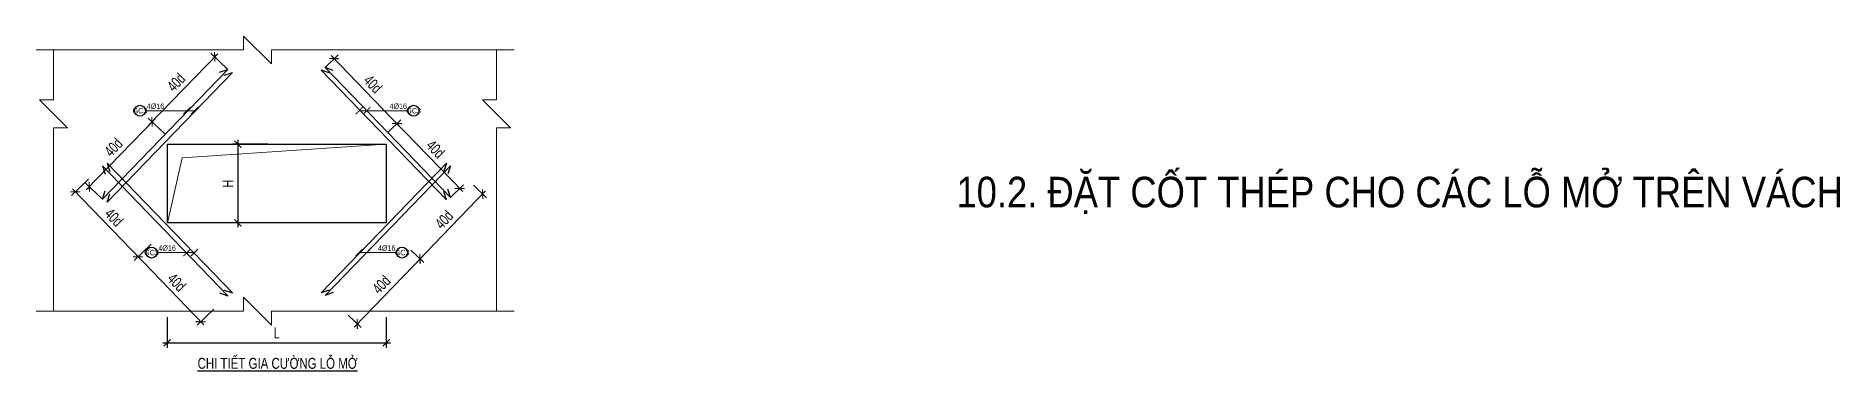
# Model space of a CAD drawing. Header units: millimetres. Extents: x -241424 to 696054, y -125618 to 93710.
# Drawn here: x 297014 to 317614, y 15775 to 19607 of the extents above; entities that cross this region are included whole.
import ezdxf
from ezdxf.enums import TextEntityAlignment as Align

# ---------------------------------------------------------------- set-up
doc = ezdxf.new("R2010")
doc.units = ezdxf.units.MM
doc.header["$LTSCALE"] = 7
doc.header["$PDMODE"] = 3
doc.layers.get('0').update_dxf_attribs({"linetype": 'CONTINUOUS'})
doc.layers.get('Defpoints').update_dxf_attribs({"color": 6, "linetype": 'CONTINUOUS'})
for name, color, linetype in [('CDC_02_DIM', 1, 'CONTINUOUS'), ('CDC_05_STEEL', 4, 'CONTINUOUS'), ('CDC_06_TEXT', 2, 'CONTINUOUS'), ('CDC_14_STEELNUM', 3, 'CONTINUOUS')]:
    doc.layers.add(name, color=color, linetype=linetype)
for name, color, linetype, lineweight in [('KC-Betong', 2, 'CONTINUOUS', 30), ('KC-GhiChu', 9, 'CONTINUOUS', 13), ('KC-Net thuong', 8, 'CONTINUOUS', 18)]:
    doc.layers.add(name, color=color, linetype=linetype, lineweight=lineweight)
doc.styles.add('ARIAL', font='arial.ttf')
doc.styles.add('KC_SMTEXT', font='arial.ttf', dxfattribs={"width": 0.7})
doc.styles.add('KCS_SMTEXT', font='arial.ttf', dxfattribs={"width": 0.7})
doc.styles.add('VNCC-vnsimli', font='vnsimli.shx', dxfattribs={"width": 0.675})
doc.dimstyles.new('1_50', dxfattribs={"dimscale": 50, "dimtxt": 2.2, "dimasz": 1.2, "dimexe": 1, "dimexo": 0, "dimgap": 0.7, "dimtad": 1, "dimdec": 0, "dimzin": 0, "dimdsep": 46, "dimtxsty": 'VNCC-vnsimli', "dimblk1": 'ARCHTICK', "dimblk2": 'ARCHTICK', "dimsah": 1, "dimcen": 1.5, "dimdle": 1, "dimclrd": 256, "dimclre": 256, "dimclrt": 7, "dimadec": 0, "dimazin": 0, "dimtfac": 1, "dimtdec": 0, "dimtix": 1, "dimtmove": 2, "dimatfit": 3, "dimfxl": 1, "dimtvp": 0.833333, "dimtolj": 1, "dimtzin": 0, "dimlwd": 18, "dimlwe": 18, "dimarcsym": 0})
doc.dimstyles.new('KCS_DIM25', dxfattribs={"dimscale": 50, "dimtxt": 2.5, "dimasz": 1.6, "dimexe": 1.2, "dimexo": 0, "dimgap": 1, "dimtad": 1, "dimdec": 0, "dimzin": 0, "dimdsep": 46, "dimtxsty": 'KCS_SMTEXT', "dimblk": 'ARCHTICK', "dimcen": 0, "dimdle": 1, "dimclrd": 256, "dimclre": 256, "dimclrt": 2, "dimadec": 0, "dimazin": 0, "dimtfac": 1, "dimtdec": 0, "dimtix": 1, "dimtmove": 2, "dimatfit": 3, "dimfxl": 1, "dimtolj": 1, "dimtzin": 0, "dimarcsym": 0})

msp = doc.modelspace()

# ---------------------------------------------------------------- texts
at = {"layer": 'CDC_06_TEXT', "style": 'KC_SMTEXT', "width": 0.75}
for p in [(298378.4, 18772.1), (301150, 18772.1), (298510.4, 17149.1), (301018, 17149.1)]:
    msp.add_text('4%%C16', height=62.5, dxfattribs=at).set_placement(p, align=Align.CENTER)
at = {"layer": 'CDC_06_TEXT', "color": 4, "style": 'ARIAL', "width": 0.85}
msp.add_text('10.2. ĐẶT CỐT THÉP CHO CÁC LỖ MỞ TRÊN VÁCH', height=350, dxfattribs=at).set_placement((307524.1, 17821.6), align=Align.MIDDLE_LEFT)
at = {"layer": 'CDC_06_TEXT', "color": 4, "style": 'KCS_SMTEXT', "width": 0.75}
msp.add_text('%%UCHI TIẾT GIA CƯỜNG LỖ MỞ', height=125, dxfattribs=at).set_placement((299772.5, 15799.5), align=Align.CENTER)
at = {"layer": 'CDC_14_STEELNUM', "color": 2, "style": 'KC_SMTEXT', "width": 0.75}
for p in [(298199.9, 18752.1), (301326, 18752.1), (298331.9, 17129.1), (301194, 17129.1)]:
    msp.add_text('GC3', height=62.5, dxfattribs=at).set_placement(p, align=Align.MIDDLE_CENTER)

# ---------------------------------------------------------------- blocks, each defined once
blk = doc.blocks.new('_ArchTick')
at = {"color": 0, "linetype": 'ByBlock', "const_width": 0.15}
blk.add_lwpolyline([(-0.5, -0.5), (0.5, 0.5)], dxfattribs=at)
blk = doc.blocks.new('*D751')
at = {"layer": 'CDC_02_DIM', "lineweight": -2, "ltscale": 3, "transparency": 16777216}
for p, q in [((298513, 16390), (298513, 16038)), ((301013, 16390), (301013, 16038)), ((298463, 16098), (301063, 16098))]:
    blk.add_line(p, q, dxfattribs=at)
at = {"layer": 'Defpoints', "color": 0, "ltscale": 3, "transparency": 16777216}
for p in [(298513, 16390), (301013, 16390), (301013, 16098)]:
    blk.add_point(p, dxfattribs=at)
at = {"layer": 'CDC_02_DIM', "lineweight": -2, "ltscale": 3, "transparency": 16777216, "xscale": 80, "yscale": 80, "zscale": 80, "rotation": 180}
blk.add_blockref('_ArchTick', (298513, 16098), dxfattribs=at)
at = {"layer": 'CDC_02_DIM', "lineweight": -2, "ltscale": 3, "transparency": 16777216, "xscale": 80, "yscale": 80, "zscale": 80}
blk.add_blockref('_ArchTick', (301013, 16098), dxfattribs=at)
at = {"layer": 'CDC_02_DIM', "color": 2, "ltscale": 3, "transparency": 16777216, "insert": (299763, 16210), "char_height": 125, "attachment_point": 5, "style": 'KCS_SMTEXT'}
blk.add_mtext('\\A1;L', dxfattribs=at)
blk = doc.blocks.new('*D752')
at = {"layer": 'CDC_02_DIM', "lineweight": -2, "ltscale": 3, "transparency": 16777216}
for p, q in [((299664, 18368), (299259, 18368)), ((299319, 18418), (299319, 17418)), ((299664, 17468), (299259, 17468))]:
    blk.add_line(p, q, dxfattribs=at)
at = {"layer": 'Defpoints', "color": 0, "ltscale": 3, "transparency": 16777216}
for p in [(299664, 18368), (299319, 17468), (299664, 17468)]:
    blk.add_point(p, dxfattribs=at)
at = {"layer": 'CDC_02_DIM', "lineweight": -2, "ltscale": 3, "transparency": 16777216, "xscale": 80, "yscale": 80, "zscale": 80}
for p, rotation in [((299319, 18368), 90), ((299319, 17468), 270)]:
    blk.add_blockref('_ArchTick', p, dxfattribs=dict(at, rotation=rotation))
at = {"layer": 'CDC_02_DIM', "color": 2, "ltscale": 3, "transparency": 16777216, "insert": (299206, 17918), "char_height": 125, "attachment_point": 5, "rotation": 90, "style": 'KCS_SMTEXT'}
blk.add_mtext('\\A1;H', dxfattribs=at)
blk = doc.blocks.new('*D753')
at = {"layer": 'CDC_02_DIM', "lineweight": -2, "ltscale": 3, "transparency": 16777216}
for p, q in [((297588, 17846), (298373, 18661)), ((298487, 18482), (298295, 18667)), ((297771, 17739), (297579, 17924))]:
    blk.add_line(p, q, dxfattribs=at)
at = {"layer": 'Defpoints', "color": 0, "ltscale": 3, "transparency": 16777216}
for p in [(298338, 18625), (298487, 18482), (297771, 17739)]:
    blk.add_point(p, dxfattribs=at)
at = {"layer": 'CDC_02_DIM', "lineweight": -2, "ltscale": 3, "transparency": 16777216, "xscale": 80, "yscale": 80, "zscale": 80}
for p, rotation in [((298338, 18625), 46.05945440121268), ((297622, 17882), 226.0594544012127)]:
    blk.add_blockref('_ArchTick', p, dxfattribs=dict(at, rotation=rotation))
at = {"layer": 'CDC_02_DIM', "color": 2, "ltscale": 3, "transparency": 16777216, "insert": (297898, 18333), "char_height": 125, "attachment_point": 5, "rotation": 46.0595, "style": 'KCS_SMTEXT'}
blk.add_mtext('\\A1;40d', dxfattribs=at)
blk = doc.blocks.new('*D754')
at = {"layer": 'CDC_02_DIM', "lineweight": -2, "ltscale": 3, "transparency": 16777216}
for p, q in [((301292, 17157), (301441, 17014)), ((301433, 17091), (300647, 16277)), ((300577, 16414), (300725, 16271))]:
    blk.add_line(p, q, dxfattribs=at)
at = {"layer": 'Defpoints', "color": 0, "ltscale": 3, "transparency": 16777216}
for p in [(301292, 17157), (300577, 16414), (300682, 16313)]:
    blk.add_point(p, dxfattribs=at)
at = {"layer": 'CDC_02_DIM', "lineweight": -2, "ltscale": 3, "transparency": 16777216, "xscale": 80, "yscale": 80, "zscale": 80}
for p, rotation in [((301398, 17055), 46.05945440121272), ((300682, 16313), 226.0594544012127)]:
    blk.add_blockref('_ArchTick', p, dxfattribs=dict(at, rotation=rotation))
at = {"layer": 'CDC_02_DIM', "color": 2, "ltscale": 3, "transparency": 16777216, "insert": (300958, 16763), "char_height": 125, "attachment_point": 5, "rotation": 46.0595, "style": 'KCS_SMTEXT'}
blk.add_mtext('\\A1;40d', dxfattribs=at)
blk = doc.blocks.new('*D755')
at = {"layer": 'CDC_02_DIM', "lineweight": -2, "ltscale": 3, "transparency": 16777216}
for p, q in [((298303, 18589), (299089, 19404)), ((299203, 19224), (299011, 19410)), ((298487, 18482), (298295, 18667))]:
    blk.add_line(p, q, dxfattribs=at)
at = {"layer": 'Defpoints', "color": 0, "ltscale": 3, "transparency": 16777216}
for p in [(299054, 19368), (299203, 19224), (298487, 18482)]:
    blk.add_point(p, dxfattribs=at)
at = {"layer": 'CDC_02_DIM', "lineweight": -2, "ltscale": 3, "transparency": 16777216, "xscale": 80, "yscale": 80, "zscale": 80}
for p, rotation in [((299054, 19368), 46.05945439741149), ((298338, 18625), 226.0594543974115)]:
    blk.add_blockref('_ArchTick', p, dxfattribs=dict(at, rotation=rotation))
at = {"layer": 'CDC_02_DIM', "color": 2, "ltscale": 3, "transparency": 16777216, "insert": (298614, 19076), "char_height": 125, "attachment_point": 5, "rotation": 46.0595, "style": 'KCS_SMTEXT'}
blk.add_mtext('\\A1;40d', dxfattribs=at)
blk = doc.blocks.new('*D756')
at = {"layer": 'CDC_02_DIM', "lineweight": -2, "ltscale": 3, "transparency": 16777216}
for p, q in [((300314, 19246), (300463, 19390)), ((301170, 18569), (300385, 19384)), ((301030, 18504), (301179, 18647))]:
    blk.add_line(p, q, dxfattribs=at)
at = {"layer": 'Defpoints', "color": 0, "ltscale": 3, "transparency": 16777216}
for p in [(300314, 19246), (300420, 19348), (301030, 18504)]:
    blk.add_point(p, dxfattribs=at)
at = {"layer": 'CDC_02_DIM', "lineweight": -2, "ltscale": 3, "transparency": 16777216, "xscale": 80, "yscale": 80, "zscale": 80}
for p, rotation in [((300420, 19348), 133.9405455987873), ((301136, 18605), 313.9405455987873)]:
    blk.add_blockref('_ArchTick', p, dxfattribs=dict(at, rotation=rotation))
at = {"layer": 'CDC_02_DIM', "color": 2, "ltscale": 3, "transparency": 16777216, "insert": (300860, 19056), "char_height": 125, "attachment_point": 5, "rotation": 313.9405, "style": 'KCS_SMTEXT'}
blk.add_mtext('\\A1;40d', dxfattribs=at)
blk = doc.blocks.new('*D757')
at = {"layer": 'CDC_02_DIM', "lineweight": -2, "ltscale": 3, "transparency": 16777216}
for p, q in [((301030, 18504), (301179, 18647)), ((301101, 18641), (301886, 17826)), ((301746, 17761), (301895, 17904))]:
    blk.add_line(p, q, dxfattribs=at)
at = {"layer": 'Defpoints', "color": 0, "ltscale": 3, "transparency": 16777216}
for p in [(301030, 18504), (301746, 17761), (301851, 17862)]:
    blk.add_point(p, dxfattribs=at)
at = {"layer": 'CDC_02_DIM', "lineweight": -2, "ltscale": 3, "transparency": 16777216, "xscale": 80, "yscale": 80, "zscale": 80}
for p, rotation in [((301136, 18605), 133.9405456025885), ((301851, 17862), 313.9405456025885)]:
    blk.add_blockref('_ArchTick', p, dxfattribs=dict(at, rotation=rotation))
at = {"layer": 'CDC_02_DIM', "color": 2, "ltscale": 3, "transparency": 16777216, "insert": (301575, 18313), "char_height": 125, "attachment_point": 5, "rotation": 313.9405, "style": 'KCS_SMTEXT'}
blk.add_mtext('\\A1;40d', dxfattribs=at)
blk = doc.blocks.new('*D758')
at = {"layer": 'CDC_02_DIM', "lineweight": -2, "ltscale": 3, "transparency": 16777216}
for p, q in [((297612, 17968), (297420, 17782)), ((297429, 17860), (298214, 17045)), ((298328, 17225), (298136, 17040))]:
    blk.add_line(p, q, dxfattribs=at)
at = {"layer": 'Defpoints', "color": 0, "ltscale": 3, "transparency": 16777216}
for p in [(297612, 17968), (298328, 17225), (298179, 17081)]:
    blk.add_point(p, dxfattribs=at)
at = {"layer": 'CDC_02_DIM', "lineweight": -2, "ltscale": 3, "transparency": 16777216, "xscale": 80, "yscale": 80, "zscale": 80}
for p, rotation in [((297463, 17824), 133.9405455987873), ((298179, 17081), 313.9405455987873)]:
    blk.add_blockref('_ArchTick', p, dxfattribs=dict(at, rotation=rotation))
at = {"layer": 'CDC_02_DIM', "color": 2, "ltscale": 3, "transparency": 16777216, "insert": (297903, 17532), "char_height": 125, "attachment_point": 5, "rotation": 313.9405, "style": 'KCS_SMTEXT'}
blk.add_mtext('\\A1;40d', dxfattribs=at)
blk = doc.blocks.new('*D759')
at = {"layer": 'CDC_02_DIM', "lineweight": -2, "ltscale": 3, "transparency": 16777216}
for p, q in [((298328, 17225), (298136, 17040)), ((298144, 17117), (298930, 16302)), ((299044, 16482), (298852, 16297))]:
    blk.add_line(p, q, dxfattribs=at)
at = {"layer": 'Defpoints', "color": 0, "ltscale": 3, "transparency": 16777216}
for p in [(298328, 17225), (299044, 16482), (298895, 16338)]:
    blk.add_point(p, dxfattribs=at)
at = {"layer": 'CDC_02_DIM', "lineweight": -2, "ltscale": 3, "transparency": 16777216, "xscale": 80, "yscale": 80, "zscale": 80}
for p, rotation in [((298179, 17081), 133.9405455850276), ((298895, 16338), 313.9405455850276)]:
    blk.add_blockref('_ArchTick', p, dxfattribs=dict(at, rotation=rotation))
at = {"layer": 'CDC_02_DIM', "color": 2, "ltscale": 3, "transparency": 16777216, "insert": (298619, 16789), "char_height": 125, "attachment_point": 5, "rotation": 313.9405, "style": 'KCS_SMTEXT'}
blk.add_mtext('\\A1;40d', dxfattribs=at)
blk = doc.blocks.new('*D760')
at = {"layer": 'CDC_02_DIM', "lineweight": -2, "ltscale": 3, "transparency": 16777216}
for p, q in [((301363, 17019), (302148, 17834)), ((302008, 17900), (302157, 17757)), ((301292, 17157), (301441, 17014))]:
    blk.add_line(p, q, dxfattribs=at)
at = {"layer": 'Defpoints', "color": 0, "ltscale": 3, "transparency": 16777216}
for p in [(302008, 17900), (302114, 17798), (301292, 17157)]:
    blk.add_point(p, dxfattribs=at)
at = {"layer": 'CDC_02_DIM', "lineweight": -2, "ltscale": 3, "transparency": 16777216, "xscale": 80, "yscale": 80, "zscale": 80}
for p, rotation in [((302114, 17798), 46.05945441497243), ((301398, 17055), 226.0594544149724)]:
    blk.add_blockref('_ArchTick', p, dxfattribs=dict(at, rotation=rotation))
at = {"layer": 'CDC_02_DIM', "color": 2, "ltscale": 3, "transparency": 16777216, "insert": (301674, 17506), "char_height": 125, "attachment_point": 5, "rotation": 46.0595, "style": 'KCS_SMTEXT'}
blk.add_mtext('\\A1;40d', dxfattribs=at)

# ---------------------------------------------------------------- dimensions: what is measured, and where the dimension line sits
at = {"layer": 'CDC_02_DIM', "ltscale": 3}
for base, p1, p2, angle, text, picture, middle in [((299053.9, 19368), (298487.1, 18481.6), (299202.9, 19224.4), 226.05945, '40d', '*D755', (298614, 19075.6)), ((301851.4, 17862.5), (301030.1, 18503.6), (301745.9, 17760.8), 313.94055, '40d', '*D757', (301575.4, 18312.8)), ((299318.7, 17468), (299663.7, 18368), (299663.7, 17468), 90, 'H', '*D752', (299206.2, 17918)), ((302113.7, 17798.2), (301292.5, 17157.1), (302008.3, 17899.9), 46.05945, '40d', '*D760', (301673.9, 17505.8)), ((298894.9, 16338.5), (298328.1, 17224.8), (299043.9, 16482.1), 133.94055, '40d', '*D759', (298618.9, 16788.8))]:
    dim = msp.add_linear_dim(base=base, p1=p1, p2=p2, angle=angle, text=text, dimstyle='KCS_DIM25', dxfattribs=at)
    dim.commit()
    dim.dimension.update_dxf_attribs({"geometry": picture, "text_midpoint": middle})
for p1, p2, distance, picture, middle in [((301030.1, 18503.6), (300314.4, 19246.3), -146.4, '*D756', (300859.7, 19055.6)), ((297771.3, 17738.9), (298487.1, 18481.6), 207, '*D753', (297898.3, 18332.9)), ((297612.3, 17967.6), (298328.1, 17224.8), -207, '*D758', (297903.2, 17531.6)), ((301292.5, 17157.1), (300576.7, 16414.3), 146.4, '*D754', (300958.1, 16763.1))]:
    dim = msp.add_aligned_dim(p1=p1, p2=p2, distance=distance, text='40d', dimstyle='KCS_DIM25', dxfattribs=at)
    dim.commit()
    dim.dimension.update_dxf_attribs({"geometry": picture, "text_midpoint": middle})
dim = msp.add_linear_dim(base=(301013.2, 16097.9), p1=(298513.2, 16390.3), p2=(301013.2, 16390.3), text='L', dimstyle='KCS_DIM25', dxfattribs=at)
dim.commit()
dim.dimension.update_dxf_attribs({"geometry": '*D751', "text_midpoint": (299763.2, 16210.4)})

# ---------------------------------------------------------------- linework, layer by layer
at = {"layer": 'CDC_05_STEEL'}
for points in [[(299108.7, 19191.3), (299202.9, 19224.4), (297771.3, 17738.9), (297802.2, 17833.9)], [(299163.8, 19157.9), (299258, 19191), (297826.4, 17705.5), (297857.2, 17800.5)], [(300362.7, 19183.7), (300268.4, 19216.8), (301700, 17731.3), (301669.2, 17826.3)], [(300408.6, 19213.2), (300314.4, 19246.3), (301745.9, 17760.8), (301715.1, 17855.8)], [(299163.8, 16700.9), (299258, 16667.8), (297826.4, 18153.3), (297857.2, 18058.3)], [(300362.7, 16700.2), (300268.4, 16667.1), (301700, 18152.6), (301669.2, 18057.6)], [(299108.7, 16667.5), (299202.9, 16634.4), (297771.3, 18119.9), (297802.2, 18024.9)], [(300408.6, 16670.7), (300314.4, 16637.6), (301745.9, 18123.1), (301715.1, 18028.1)]]:
    msp.add_lwpolyline(points, dxfattribs=at)
at = {"layer": 'CDC_14_STEELNUM'}
for centre in [(298200.9, 18752.1), (301325.5, 18752.1), (298332.9, 17129.1), (301193.5, 17129.1)]:
    msp.add_circle(centre, 62.5, dxfattribs=at)
at = {"layer": 'KC-Betong'}
msp.add_lwpolyline([(298513.2, 18368), (301013.2, 18368), (301013.2, 17468), (298513.2, 17468), (298513.2, 18368)], dxfattribs=at)
at = {"layer": 'KC-Net thuong'}
for points in [[(297014.2, 19446.7), (299381.8, 19446.7), (299381.8, 19606.7), (299701.8, 19286.7), (299701.8, 19446.7), (302473.2, 19446.7)], [(297214.2, 16457.4), (297214.2, 18558), (297374.2, 18558), (297054.2, 18878), (297214.2, 18878), (297214.2, 19446.7)], [(302273.2, 16457.4), (302273.2, 18558), (302433.2, 18558), (302113.2, 18878), (302273.2, 18878), (302273.2, 19446.7)], [(298513.2, 17468), (298682.7, 18211.6), (301013.2, 18368)], [(297014.2, 16457.4), (299381.8, 16457.4), (299381.8, 16617.4), (299701.8, 16297.4), (299701.8, 16457.4), (302473.2, 16457.4)]]:
    msp.add_lwpolyline(points, dxfattribs=at)

msp.set_redraw_order([(e.dxf.handle, doc.entitydb.next_handle()) for e in msp.query("TEXT MTEXT ATTDEF DIMENSION ARC_DIMENSION")])  # texts and dimensions are drawn at this point

# ---------------------------------------------------------------- leaders
at = {"layer": 'KC-GhiChu'}
for points in [[(298822.9, 18752.1, 0), (298263.4, 18752.1, 0)], [(298735.8, 18752.1, 0), (298263.4, 18752.1, 0)], [(300703.5, 18752.1, 0), (301263, 18752.1, 0)], [(300790.6, 18752.1, 0), (301263, 18752.1, 0)], [(298822.9, 17129.1, 0), (298395.4, 17129.1, 0)], [(298735.8, 17129.1, 0), (298395.4, 17129.1, 0)], [(300703.5, 17129.1, 0), (301131, 17129.1, 0)], [(300790.6, 17129.1, 0), (301131, 17129.1, 0)]]:
    msp.add_leader(points, dimstyle='1_50', override={"dimasz": 1.6, "dimtad": 0, "dimldrblk": 'ArchTick'}, dxfattribs=at)

doc.saveas('drawing.dxf')
